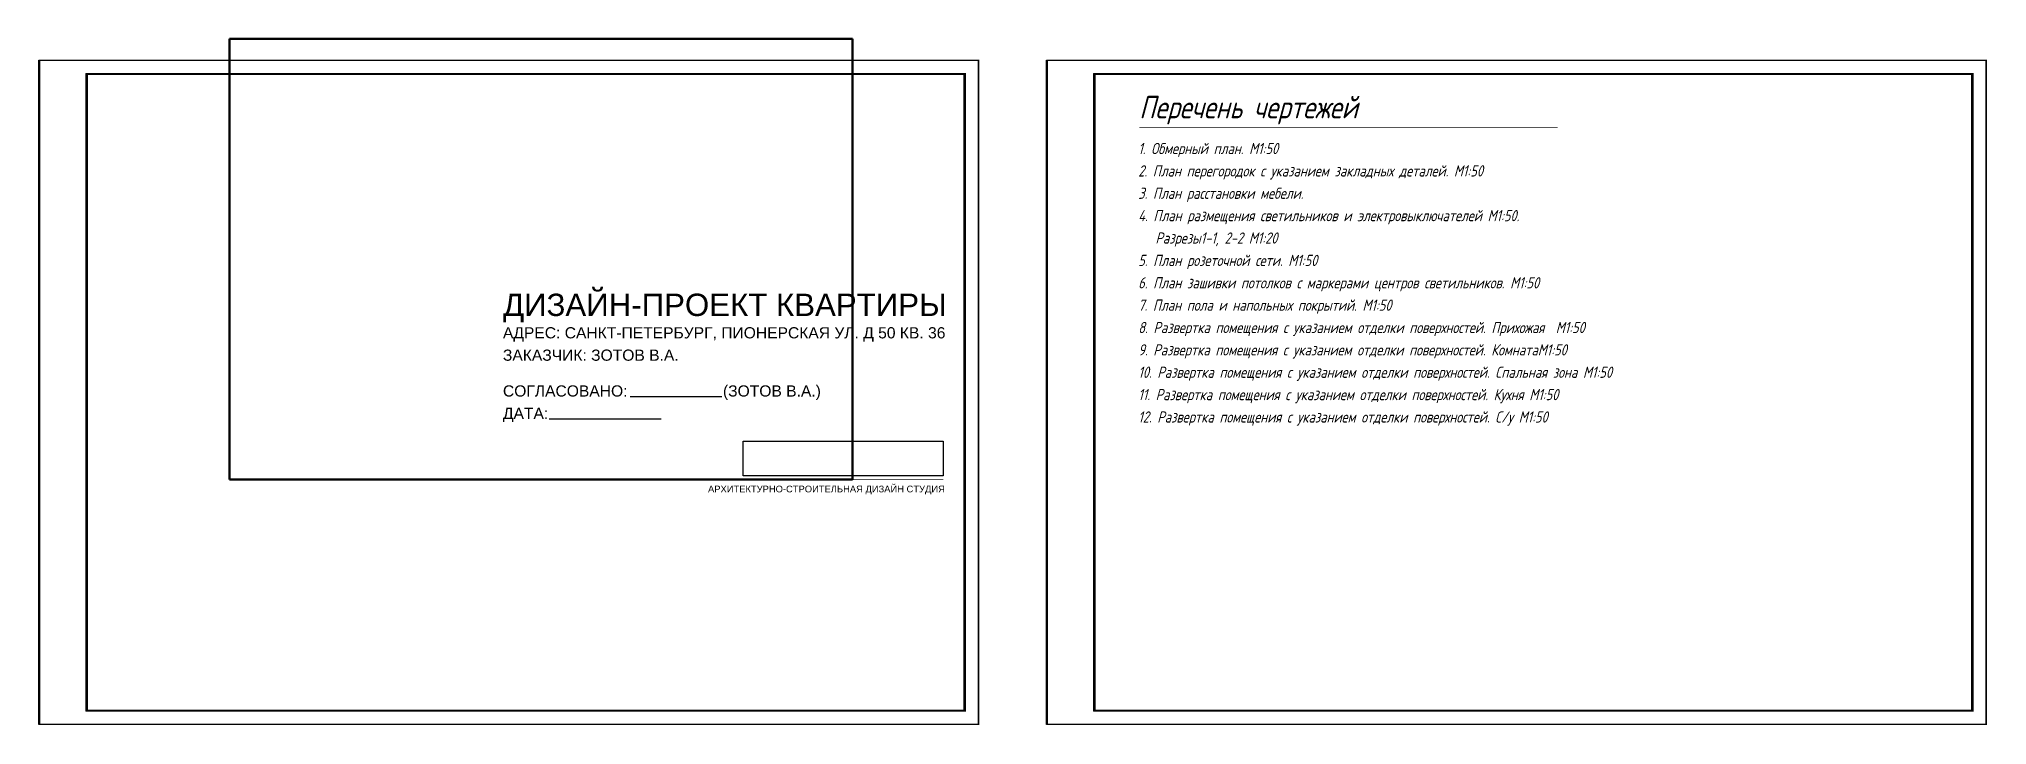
# Model space of a CAD drawing. Header units: millimetres. Extents: x 653176 to 972033, y 753746 to 925850.
# Drawn here: x 653176 to 696737, y 780209 to 795543 of the extents above; entities that cross this region are included whole.
import ezdxf

# ---------------------------------------------------------------- set-up
doc = ezdxf.new("R2010")
doc.units = ezdxf.units.MM
doc.header["$LTSCALE"] = 10
for name, color, linetype, lineweight in [('AL', 7, 'Continuous', 30), ('stamp', 253, 'Continuous', 18), ('ЛОГО', 250, 'Continuous', 30), ('размh150', 7, 'Continuous', 9), ('шахты', 22, 'Continuous', 18)]:
    doc.layers.add(name, color=color, linetype=linetype, lineweight=lineweight)
doc.layers.add('ramka', color=7, linetype='Continuous')
doc.styles.get("Standard").update_dxf_attribs({"font": 'arial.ttf', "height": 150})
doc.styles.add('ГОСТ тип А', font='gost_a.shx', dxfattribs={"oblique": 15, "height": 125})
picture_1 = doc.add_image_def('image2.png', size_in_pixel=(1342, 231))
picture_2 = doc.add_image_def('image3.jpg', size_in_pixel=(2482, 1755))

msp = doc.modelspace()

# ---------------------------------------------------------------- texts
at = {"layer": 'stamp', "color": 7, "style": 'ГОСТ тип А', "oblique": 15}
for s, height, p in [('Перечень чертежей', 500, (677778.9, 793769.1)), ('1. Обмерный план. М1:50', 250, (677756.7, 792969.1)), ('2. План перегородок с указанием закладных деталей. М1:50', 250, (677756.7, 792469.1)), ('3. План расстановки мебели. ', 250, (677756.7, 791969.1)), ('4. План размещения светильников и электровыключателей М1:50.', 250, (677756.7, 791469.1)), ('   Разрезы1-1, 2-2 М1:20', 250, (677756.7, 790969.1)), ('5. План розеточной сети. М1:50', 250, (677756.7, 790469.1)), ('6. План зашивки потолков с маркерами центров светильников. М1:50', 250, (677756.7, 789969.1)), ('7. План пола и напольных покрытий. М1:50', 250, (677756.7, 789469.1)), ('8. Развертка помещения с указанием отделки поверхностей. Прихожая  М1:50', 250, (677756.7, 788969.1)), ('9. Развертка помещения с указанием отделки поверхностей. КомнатаМ1:50', 250, (677756.7, 788469.1)), ('10. Развертка помещения с указанием отделки поверхностей. Спальная зона М1:50', 250, (677756.7, 787969.1)), ('11. Развертка помещения с указанием отделки поверхностей. Кухня М1:50', 250, (677756.7, 787469.1)), ('12. Развертка помещения с указанием отделки поверхностей. С/у М1:50', 250, (677756.7, 786969.1))]:
    msp.add_text(s, height=height, dxfattribs=at).set_placement(p)
at = {"layer": 'stamp', "color": 7}
for s, height, p in [('ДИЗАЙН-ПРОЕКТ КВАРТИРЫ', 500, (663551, 789350.8)), ('АДРЕС: САНКТ-ПЕТЕРБУРГ, ПИОНЕРСКАЯ УЛ. Д 50 КВ. 36', 250, (663551, 788850.8)), ('ЗАКАЗЧИК: ЗОТОВ В.А.', 250, (663551, 788350.8)), ('СОГЛАСОВАНО:                      (ЗОТОВ В.А.)', 250, (663551, 787550.8)), ('ДАТА:', 250, (663551, 787050.8)), ('АРХИТЕКТУРНО-СТРОИТЕЛЬНАЯ ДИЗАЙН СТУДИЯ', 150, (668136.8, 785409.1))]:
    msp.add_text(s, height=height, dxfattribs=at).set_placement(p)

# ---------------------------------------------------------------- linework, layer by layer
at = {"layer": 'AL', "color": 7, "lineweight": 50, "const_width": 20}
for points in [[(653196, 795069.1), (674196, 795069.1), (674196, 780219.1), (653196, 780219.1), (653196, 795069.1)], [(675726.7, 795069.1), (696726.7, 795069.1), (696726.7, 780219.1), (675726.7, 780219.1), (675726.7, 795069.1)], [(677778.9, 793569.1), (687134.4, 793569.1)], [(673397.2, 785693.8), (663551, 785693.8)]]:
    msp.add_lwpolyline(points, dxfattribs=at)
for points in [[(654246, 794769.1), (673896, 794769.1), (673896, 780519.1), (654246, 780519.1)], [(654256, 794759.1), (673886, 794759.1), (673886, 780529.1), (654256, 780529.1)], [(654266, 794749.1), (673876, 794749.1), (673876, 780539.1), (654266, 780539.1)], [(676776.7, 794769.1), (696426.7, 794769.1), (696426.7, 780519.1), (676776.7, 780519.1)], [(676786.7, 794759.1), (696416.7, 794759.1), (696416.7, 780529.1), (676786.7, 780529.1)], [(676796.7, 794749.1), (696406.7, 794749.1), (696406.7, 780539.1), (676796.7, 780539.1)]]:
    msp.add_lwpolyline(points, close=True, dxfattribs=at)
at = {"layer": 'ramka', "ltscale": 10}
for points in [[(653176, 795069.1), (674176, 795069.1), (674176, 780219.1), (653176, 780219.1), (653176, 795069.1)], [(675706.7, 795069.1), (696706.7, 795069.1), (696706.7, 780219.1), (675706.7, 780219.1), (675706.7, 795069.1)]]:
    msp.add_lwpolyline(points, dxfattribs=at)
at = {"layer": 'размh150'}
for points in [[(654226, 794769.1), (673876, 794769.1), (673876, 780519.1), (654226, 780519.1)], [(654236, 794759.1), (673866, 794759.1), (673866, 780529.1), (654236, 780529.1)], [(654246, 794749.1), (673856, 794749.1), (673856, 780539.1), (654246, 780539.1)], [(676756.7, 794769.1), (696406.7, 794769.1), (696406.7, 780519.1), (676756.7, 780519.1)], [(676766.7, 794759.1), (696396.7, 794759.1), (696396.7, 780529.1), (676766.7, 780529.1)], [(676776.7, 794749.1), (696386.7, 794749.1), (696386.7, 780539.1), (676776.7, 780539.1)]]:
    msp.add_lwpolyline(points, close=True, dxfattribs=at)
at = {"layer": 'шахты', "color": 0, "lineweight": 25}
for points in [[(666395, 787550.8), (668446, 787550.8)], [(664588.2, 787050.8), (667088.2, 787050.8)]]:
    msp.add_lwpolyline(points, dxfattribs=at)

msp.set_redraw_order([(e.dxf.handle, doc.entitydb.next_handle()) for e in msp.query("TEXT MTEXT ATTDEF DIMENSION ARC_DIMENSION")])  # texts and dimensions are drawn at this point

# ---------------------------------------------------------------- pictures from other files: only their frames are drawn
at = {"layer": 'ЛОГО', "color": 7, "true_color": 0xffffff}
image = msp.add_image(picture_1, insert=(668922.6, 785780.8), size_in_units=(4473.3, 770), dxfattribs=at)
image.dxf.flags = 7
at = {"layer": 'размh150', "lineweight": 50}
image = msp.add_image(picture_2, insert=(657439, 785693.8), size_in_units=(13929, 9849.1), dxfattribs=at)
image.dxf.flags = 7

doc.saveas('drawing.dxf')
